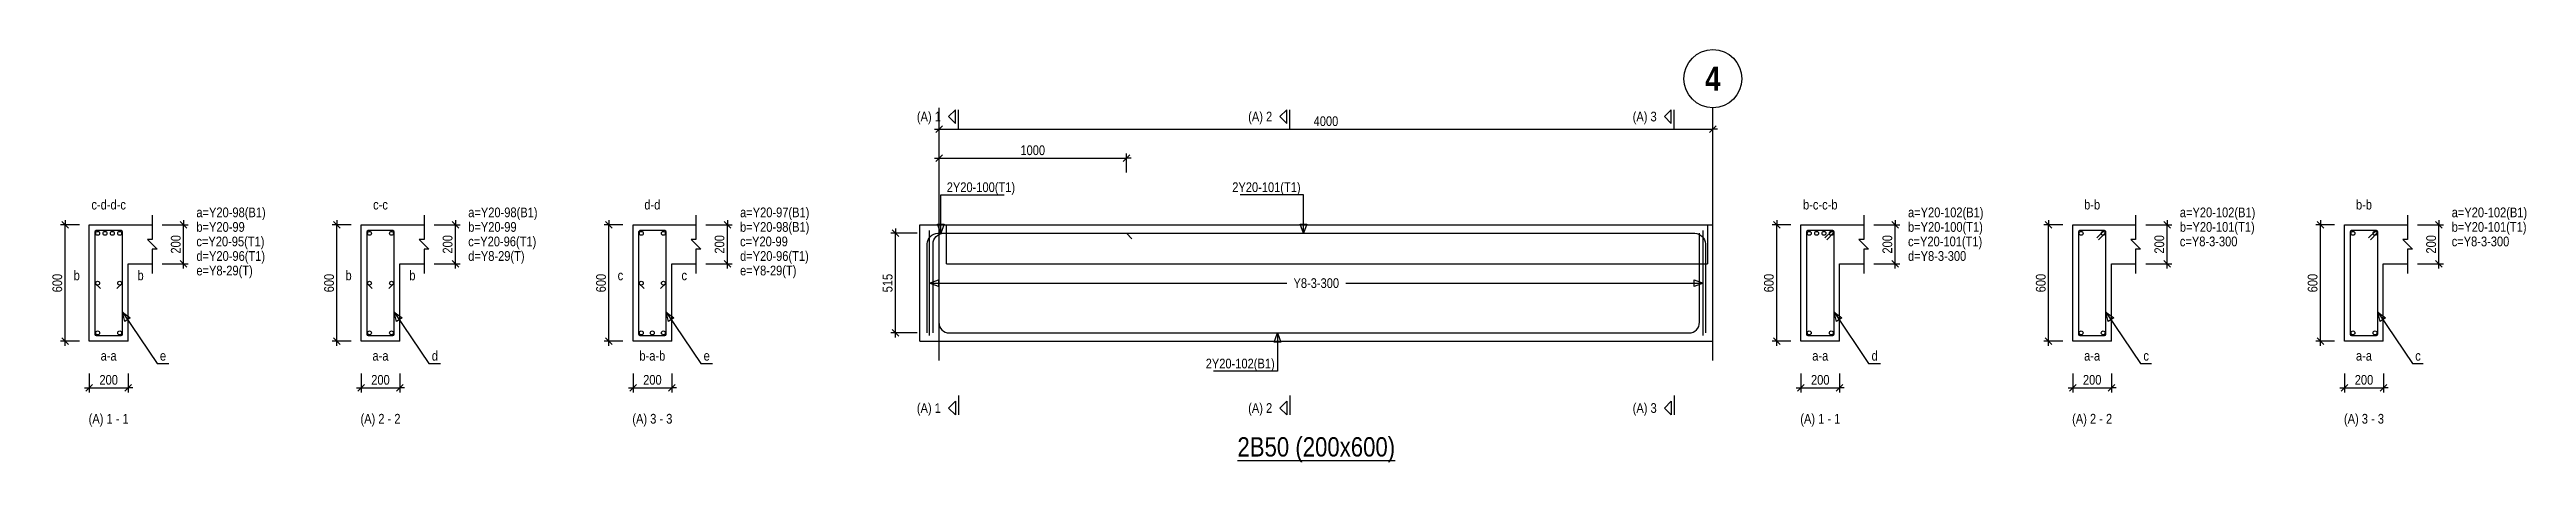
# Model space of a CAD drawing. Extents: x 0 to 206258, y -403073 to 0.
# Drawn here: x 47349 to 72955, y -359674 to -355414 of the extents above; entities that cross this region are included whole.
import ezdxf
from ezdxf.enums import TextEntityAlignment as Align
from ezdxf.lldxf.tags import DXFTag

# ---------------------------------------------------------------- set-up
doc = ezdxf.new("R2010")
doc.units = 0
doc.header["$LTSCALE"] = 1000
for name, color, linetype in [('Axis Circle(Dir 2)', 150, 'Continuous'), ('Axis Label(Dir 1)', 7, 'Continuous'), ('Axis Line(Dir 2)', 150, 'CENTER2'), ('Break Line', 5, 'Continuous'), ('Dimension Line', 5, 'Continuous'), ('Leader Line', 5, 'Continuous'), ('Link Line', 3, 'Continuous'), ('Rebar Kink', 4, 'Continuous'), ('Rebar Label', 6, 'Continuous'), ('Rebar Line', 7, 'Continuous'), ('Section Label', 1, 'Continuous'), ('Section Line', 1, 'Continuous'), ('Top Rebar Label', 6, 'Continuous'), ('Top Rebar Line', 7, 'Continuous')]:
    doc.layers.add(name, color=color, linetype=linetype)
for name, color, linetype, true_color in [('Back Elevation Line', 191, 'HIDDEN2', 0xd4aaff), ('Beam Label(D)', 94, 'Continuous', 0x008100), ('Beam Line(D)', 112, 'Continuous', 0x00bd5e), ('Link Label', 94, 'Continuous', 0x008100)]:
    doc.layers.add(name, color=color, linetype=linetype, true_color=true_color)
doc.styles.add('Axis Label(Dir 1)', font='ARIALNB.TTF', dxfattribs={"height": 250})
doc.styles.add('Beam Label(D)', font='ARIALN.TTF', dxfattribs={"height": 200})
doc.styles.add('Dimension Text', font='ARIALN.TTF', dxfattribs={"height": 100})
doc.styles.add('Link Label', font='ARIALN.TTF', dxfattribs={"height": 100})
doc.styles.add('Rebar Label', font='ARIALN.TTF', dxfattribs={"height": 100})
doc.styles.add('Section Label', font='ARIALN.TTF', dxfattribs={"height": 100})
doc.styles.add('Top Rebar Label', font='ARIALN.TTF', dxfattribs={"height": 100})
tags = doc.linetypes.add('CENTER2', pattern=[1.125, 0.75, -0.125, 0.125, -0.125]).pattern_tags.tags
tags[10:11] = [DXFTag(74, 4), DXFTag(75, 0), DXFTag(340, '0'), DXFTag(46, 0.0), DXFTag(50, 0.0), DXFTag(44, 0.0), DXFTag(45, 0.0)]
tags[8:9] = [DXFTag(74, 4), DXFTag(75, 0), DXFTag(340, '0'), DXFTag(46, 0.0), DXFTag(50, 0.0), DXFTag(44, 0.0), DXFTag(45, 0.0)]
tags[6:7] = [DXFTag(74, 4), DXFTag(75, 0), DXFTag(340, '0'), DXFTag(46, 0.0), DXFTag(50, 0.0), DXFTag(44, 0.0), DXFTag(45, 0.0)]
tags[4:5] = [DXFTag(74, 4), DXFTag(75, 0), DXFTag(340, '0'), DXFTag(46, 0.0), DXFTag(50, 0.0), DXFTag(44, 0.0), DXFTag(45, 0.0)]
tags = doc.linetypes.add('HIDDEN2', pattern=[0.1875, 0.125, -0.0625]).pattern_tags.tags
tags[6:7] = [DXFTag(74, 4), DXFTag(75, 0), DXFTag(340, '0'), DXFTag(46, 0.0), DXFTag(50, 0.0), DXFTag(44, 0.0), DXFTag(45, 0.0)]
tags[4:5] = [DXFTag(74, 4), DXFTag(75, 0), DXFTag(340, '0'), DXFTag(46, 0.0), DXFTag(50, 0.0), DXFTag(44, 0.0), DXFTag(45, 0.0)]
doc.dimstyles.new('BEAM', dxfattribs={"dimtxt": 100, "dimasz": 30, "dimexe": 48.3, "dimexo": 103.5, "dimgap": 30, "dimtad": 1, "dimtoh": 1, "dimdec": 1, "dimlfac": 0.5, "dimdsep": 46, "dimtxsty": 'Dimension Text', "dimblk": 'PCDIM_TICK', "dimcen": 0.09, "dimclrd": 5, "dimclre": 5, "dimclrt": 5, "dimadec": 1, "dimazin": 0, "dimtp": 1, "dimtm": 1, "dimtfac": 1, "dimtdec": 4, "dimtofl": 0, "dimtmove": 0, "dimatfit": 3, "dimfxl": 1, "dimtolj": 1, "dimtzin": 0, "dimarcsym": 0})

msp = doc.modelspace()

# ---------------------------------------------------------------- texts
at = {"layer": 'Axis Label(Dir 1)', "transparency": 33554687, "style": 'Axis Label(Dir 1)'}
msp.add_text('4', height=250, dxfattribs=at).set_placement((64543.965, -355714.284), align=Align.MIDDLE_CENTER)
at = {"layer": 'Beam Label(D)', "transparency": 33554687, "style": 'Beam Label(D)'}
msp.add_text('%%U2B50 (200x600)', height=200, dxfattribs=at).set_placement((60443.965, -359414.284), align=Align.TOP_CENTER)
at = {"layer": 'Link Label', "transparency": 33554687, "style": 'Link Label'}
for s, p in [(' c=Y8-3-300', (69339.558, -357444.284)), (' c=Y8-3-300', (72149.797, -357444.284)), (' e=Y8-29(T) ', (48835.055, -357744.284)), (' d=Y8-29(T) ', (51645.294, -357594.284)), (' e=Y8-29(T) ', (54455.533, -357744.284)), (' d=Y8-3-300', (66529.32, -357594.284)), ('e', (48490.055, -358624.284)), ('d', (51300.294, -358624.284)), ('e', (54110.533, -358624.284)), ('d', (66184.32, -358624.284)), ('c', (68994.558, -358624.284)), ('c', (71804.797, -358624.284))]:
    msp.add_text(s, height=100, dxfattribs=at).set_placement(p)
msp.add_text('Y8-3-300', height=100, dxfattribs=at).set_placement((60443.965, -357824.284), align=Align.MIDDLE_CENTER)
at = {"layer": 'Rebar Label', "transparency": 33554687, "style": 'Rebar Label'}
for s, p in [('c-d-d-c', (47960.055, -357094.284)), ('c-c', (50770.294, -357094.284)), ('d-d', (53580.533, -357094.284)), ('b-c-c-b', (65654.32, -357094.284)), ('b-b', (68464.558, -357094.284)), ('b-b', (71274.797, -357094.284)), ('b', (47630.055, -357824.284)), ('b', (48290.055, -357824.284)), ('b', (50440.294, -357824.284)), ('b', (51100.294, -357824.284)), ('c', (53250.533, -357824.284)), ('c', (53910.533, -357824.284)), ('a-a', (47960.055, -358654.284)), ('a-a', (50770.294, -358654.284)), ('b-a-b', (53580.533, -358654.284)), ('a-a', (65654.32, -358654.284)), ('a-a', (68464.558, -358654.284)), ('a-a', (71274.797, -358654.284))]:
    msp.add_text(s, height=100, dxfattribs=at).set_placement(p, align=Align.BOTTOM_CENTER)
for s, p in [(' a=Y20-98(B1)', (48835.055, -357144.284)), (' b=Y20-99', (48835.055, -357294.284)), (' a=Y20-98(B1)', (51645.294, -357144.284)), (' b=Y20-99', (51645.294, -357294.284)), (' a=Y20-97(B1)', (54455.533, -357144.284)), (' b=Y20-98(B1)', (54455.533, -357294.284)), (' a=Y20-102(B1)', (66529.32, -357144.284)), (' a=Y20-102(B1)', (69339.558, -357144.284)), (' a=Y20-102(B1)', (72149.797, -357144.284)), (' c=Y20-99', (54455.533, -357444.284))]:
    msp.add_text(s, height=100, dxfattribs=at).set_placement(p)
msp.add_text(' 2Y20-102(B1)', height=100, dxfattribs=at).set_placement((60013.965, -358704.284), align=Align.RIGHT)
at = {"layer": 'Section Label', "transparency": 33554687, "style": 'Section Label'}
for s, p in [('(A) 1', (56563.254, -356104.994)), ('(A) 2', (59988.254, -356104.994)), ('(A) 3', (63963.254, -356104.994)), ('(A) 1', (56563.254, -359113.573)), ('(A) 2', (59988.254, -359113.573)), ('(A) 3', (63963.254, -359113.573))]:
    msp.add_text(s, height=100, dxfattribs=at).set_placement(p, align=Align.MIDDLE_RIGHT)
for s, p in [('(A) 1 - 1', (47960.055, -359304.284)), ('(A) 2 - 2', (50770.294, -359304.284)), ('(A) 3 - 3', (53580.533, -359304.284)), ('(A) 1 - 1', (65654.32, -359304.284)), ('(A) 2 - 2', (68464.558, -359304.284)), ('(A) 3 - 3', (71274.797, -359304.284))]:
    msp.add_text(s, height=100, dxfattribs=at).set_placement(p, align=Align.BOTTOM_CENTER)
at = {"layer": 'Top Rebar Label', "transparency": 33554687, "style": 'Top Rebar Label'}
for s, p in [(' 2Y20-100(T1)', (56591.965, -356884.284)), (' b=Y20-100(T1)', (66529.32, -357294.284)), (' b=Y20-101(T1)', (69339.558, -357294.284)), (' b=Y20-101(T1)', (72149.797, -357294.284)), (' c=Y20-95(T1)', (48835.055, -357444.284)), (' c=Y20-96(T1)', (51645.294, -357444.284)), (' c=Y20-101(T1)', (66529.32, -357444.284)), (' d=Y20-96(T1)', (48835.055, -357594.284)), (' d=Y20-96(T1)', (54455.533, -357594.284))]:
    msp.add_text(s, height=100, dxfattribs=at).set_placement(p)
msp.add_text(' 2Y20-101(T1)', height=100, dxfattribs=at).set_placement((60281.965, -356884.284), align=Align.RIGHT)

# ---------------------------------------------------------------- blocks, each defined once
blk = doc.blocks.new('PCDIM_TICK')
at = {"layer": 'Dimension Line', "color": 0, "transparency": 33554687}
for p, q in [((1.15, 1.15), (-1.15, -1.15)), ((1.61, 0), (0, 0))]:
    blk.add_line(p, q, dxfattribs=at)
blk = doc.blocks.new('*U4247')
at = {"layer": 'Dimension Line', "color": 5, "true_color": 0x0000ff, "transparency": 16777216}
for p, q in [((48514, -357224), (48783, -357224)), ((48735, -357624), (48735, -357224)), ((48514, -357624), (48783, -357624))]:
    blk.add_line(p, q, dxfattribs=at)
at = {"layer": 'Dimension Line', "color": 5, "true_color": 0x0000ff, "transparency": 16777216, "xscale": 30, "yscale": 30}
for p, rotation in [((48735, -357224), 89.99999999999447), ((48735, -357624), 269.9999999999834)]:
    blk.add_blockref('PCDIM_TICK', p, dxfattribs=dict(at, rotation=rotation))
at = {"layer": 'Dimension Line', "color": 5, "true_color": 0x0000ff, "transparency": 16777216, "insert": (48705, -357424), "char_height": 100, "width": 182.77, "attachment_point": 8, "rotation": 90, "style": 'Dimension Text'}
blk.add_mtext('200', dxfattribs=at)
blk = doc.blocks.new('*U4248')
at = {"layer": 'Dimension Line', "color": 5, "true_color": 0x0000ff, "transparency": 16777216}
for p, q in [((47657, -357224), (47462, -357224)), ((47510, -358424), (47510, -357224)), ((47657, -358424), (47462, -358424))]:
    blk.add_line(p, q, dxfattribs=at)
at = {"layer": 'Dimension Line', "color": 5, "true_color": 0x0000ff, "transparency": 16777216, "xscale": 30, "yscale": 30}
for p, rotation in [((47510, -357224), 89.99999999999447), ((47510, -358424), 269.9999999999834)]:
    blk.add_blockref('PCDIM_TICK', p, dxfattribs=dict(at, rotation=rotation))
at = {"layer": 'Dimension Line', "color": 5, "true_color": 0x0000ff, "transparency": 16777216, "insert": (47480, -357824), "char_height": 100, "width": 181.97, "attachment_point": 8, "rotation": 90, "style": 'Dimension Text'}
blk.add_mtext('600', dxfattribs=at)
blk = doc.blocks.new('*U4249')
at = {"layer": 'Dimension Line', "color": 5, "true_color": 0x0000ff, "transparency": 16777216}
for p, q in [((47760, -358758), (47760, -358953)), ((47760, -358904), (48160, -358904)), ((48160, -358758), (48160, -358953))]:
    blk.add_line(p, q, dxfattribs=at)
at = {"layer": 'Dimension Line', "color": 5, "true_color": 0x0000ff, "transparency": 16777216, "xscale": 30, "yscale": 30, "rotation": 180.0000000000004}
blk.add_blockref('PCDIM_TICK', (47760, -358904), dxfattribs=at)
at = {"layer": 'Dimension Line', "color": 5, "true_color": 0x0000ff, "transparency": 16777216, "xscale": 30, "yscale": 30}
blk.add_blockref('PCDIM_TICK', (48160, -358904), dxfattribs=at)
at = {"layer": 'Dimension Line', "color": 5, "true_color": 0x0000ff, "transparency": 16777216, "insert": (47960, -358874), "char_height": 100, "width": 182.77, "attachment_point": 8, "style": 'Dimension Text'}
blk.add_mtext('200', dxfattribs=at)
blk = doc.blocks.new('*U4250')
at = {"layer": 'Dimension Line', "color": 5, "true_color": 0x0000ff, "transparency": 16777216}
for p, q in [((51324, -357224), (51594, -357224)), ((51545, -357624), (51545, -357224)), ((51324, -357624), (51594, -357624))]:
    blk.add_line(p, q, dxfattribs=at)
at = {"layer": 'Dimension Line', "color": 5, "true_color": 0x0000ff, "transparency": 16777216, "xscale": 30, "yscale": 30}
for p, rotation in [((51545, -357224), 89.99999999999447), ((51545, -357624), 269.9999999999834)]:
    blk.add_blockref('PCDIM_TICK', p, dxfattribs=dict(at, rotation=rotation))
at = {"layer": 'Dimension Line', "color": 5, "true_color": 0x0000ff, "transparency": 16777216, "insert": (51515, -357424), "char_height": 100, "width": 182.77, "attachment_point": 8, "rotation": 90, "style": 'Dimension Text'}
blk.add_mtext('200', dxfattribs=at)
blk = doc.blocks.new('*U4251')
at = {"layer": 'Dimension Line', "color": 5, "true_color": 0x0000ff, "transparency": 16777216}
for p, q in [((50467, -357224), (50272, -357224)), ((50320, -358424), (50320, -357224)), ((50467, -358424), (50272, -358424))]:
    blk.add_line(p, q, dxfattribs=at)
at = {"layer": 'Dimension Line', "color": 5, "true_color": 0x0000ff, "transparency": 16777216, "xscale": 30, "yscale": 30}
for p, rotation in [((50320, -357224), 89.99999999999447), ((50320, -358424), 269.9999999999834)]:
    blk.add_blockref('PCDIM_TICK', p, dxfattribs=dict(at, rotation=rotation))
at = {"layer": 'Dimension Line', "color": 5, "true_color": 0x0000ff, "transparency": 16777216, "insert": (50290, -357824), "char_height": 100, "width": 181.97, "attachment_point": 8, "rotation": 90, "style": 'Dimension Text'}
blk.add_mtext('600', dxfattribs=at)
blk = doc.blocks.new('*U4252')
at = {"layer": 'Dimension Line', "color": 5, "true_color": 0x0000ff, "transparency": 16777216}
for p, q in [((50570, -358758), (50570, -358953)), ((50570, -358904), (50970, -358904)), ((50970, -358758), (50970, -358953))]:
    blk.add_line(p, q, dxfattribs=at)
at = {"layer": 'Dimension Line', "color": 5, "true_color": 0x0000ff, "transparency": 16777216, "xscale": 30, "yscale": 30, "rotation": 180.0000000000004}
blk.add_blockref('PCDIM_TICK', (50570, -358904), dxfattribs=at)
at = {"layer": 'Dimension Line', "color": 5, "true_color": 0x0000ff, "transparency": 16777216, "xscale": 30, "yscale": 30}
blk.add_blockref('PCDIM_TICK', (50970, -358904), dxfattribs=at)
at = {"layer": 'Dimension Line', "color": 5, "true_color": 0x0000ff, "transparency": 16777216, "insert": (50770, -358874), "char_height": 100, "width": 182.77, "attachment_point": 8, "style": 'Dimension Text'}
blk.add_mtext('200', dxfattribs=at)
blk = doc.blocks.new('*U4253')
at = {"layer": 'Dimension Line', "color": 5, "true_color": 0x0000ff, "transparency": 16777216}
for p, q in [((54134, -357224), (54404, -357224)), ((54356, -357624), (54356, -357224)), ((54134, -357624), (54404, -357624))]:
    blk.add_line(p, q, dxfattribs=at)
at = {"layer": 'Dimension Line', "color": 5, "true_color": 0x0000ff, "transparency": 16777216, "xscale": 30, "yscale": 30}
for p, rotation in [((54356, -357224), 89.99999999999447), ((54356, -357624), 269.9999999999834)]:
    blk.add_blockref('PCDIM_TICK', p, dxfattribs=dict(at, rotation=rotation))
at = {"layer": 'Dimension Line', "color": 5, "true_color": 0x0000ff, "transparency": 16777216, "insert": (54326, -357424), "char_height": 100, "width": 182.77, "attachment_point": 8, "rotation": 90, "style": 'Dimension Text'}
blk.add_mtext('200', dxfattribs=at)
blk = doc.blocks.new('*U4254')
at = {"layer": 'Dimension Line', "color": 5, "true_color": 0x0000ff, "transparency": 16777216}
for p, q in [((53277, -357224), (53082, -357224)), ((53131, -358424), (53131, -357224)), ((53277, -358424), (53082, -358424))]:
    blk.add_line(p, q, dxfattribs=at)
at = {"layer": 'Dimension Line', "color": 5, "true_color": 0x0000ff, "transparency": 16777216, "xscale": 30, "yscale": 30}
for p, rotation in [((53131, -357224), 89.99999999999447), ((53131, -358424), 269.9999999999834)]:
    blk.add_blockref('PCDIM_TICK', p, dxfattribs=dict(at, rotation=rotation))
at = {"layer": 'Dimension Line', "color": 5, "true_color": 0x0000ff, "transparency": 16777216, "insert": (53101, -357824), "char_height": 100, "width": 181.97, "attachment_point": 8, "rotation": 90, "style": 'Dimension Text'}
blk.add_mtext('600', dxfattribs=at)
blk = doc.blocks.new('*U4255')
at = {"layer": 'Dimension Line', "color": 5, "true_color": 0x0000ff, "transparency": 16777216}
for p, q in [((53381, -358758), (53381, -358953)), ((53381, -358904), (53781, -358904)), ((53781, -358758), (53781, -358953))]:
    blk.add_line(p, q, dxfattribs=at)
at = {"layer": 'Dimension Line', "color": 5, "true_color": 0x0000ff, "transparency": 16777216, "xscale": 30, "yscale": 30, "rotation": 180.0000000000004}
blk.add_blockref('PCDIM_TICK', (53381, -358904), dxfattribs=at)
at = {"layer": 'Dimension Line', "color": 5, "true_color": 0x0000ff, "transparency": 16777216, "xscale": 30, "yscale": 30}
blk.add_blockref('PCDIM_TICK', (53781, -358904), dxfattribs=at)
at = {"layer": 'Dimension Line', "color": 5, "true_color": 0x0000ff, "transparency": 16777216, "insert": (53581, -358874), "char_height": 100, "width": 182.77, "attachment_point": 8, "style": 'Dimension Text'}
blk.add_mtext('200', dxfattribs=at)
blk = doc.blocks.new('*U4256')
at = {"layer": 'Dimension Line', "color": 5, "true_color": 0x0000ff, "transparency": 16777216}
for p, q in [((56544, -356681), (56544, -356486)), ((56544, -356534), (58482, -356534)), ((58482, -356681), (58482, -356486))]:
    blk.add_line(p, q, dxfattribs=at)
at = {"layer": 'Dimension Line', "color": 5, "true_color": 0x0000ff, "transparency": 16777216, "xscale": 30, "yscale": 30, "rotation": 180.0000000000004}
blk.add_blockref('PCDIM_TICK', (56544, -356534), dxfattribs=at)
at = {"layer": 'Dimension Line', "color": 5, "true_color": 0x0000ff, "transparency": 16777216, "xscale": 30, "yscale": 30}
blk.add_blockref('PCDIM_TICK', (58482, -356534), dxfattribs=at)
at = {"layer": 'Dimension Line', "color": 5, "true_color": 0x0000ff, "transparency": 16777216, "insert": (57513, -356504), "char_height": 100, "width": 238.4, "attachment_point": 8, "style": 'Dimension Text'}
blk.add_mtext('1000', dxfattribs=at)
blk = doc.blocks.new('*U4257')
at = {"layer": 'Dimension Line', "color": 5, "true_color": 0x0000ff, "transparency": 16777216}
for p, q in [((56318, -357310), (56046, -357310)), ((56094, -358338), (56094, -357310)), ((56318, -358338), (56046, -358338))]:
    blk.add_line(p, q, dxfattribs=at)
at = {"layer": 'Dimension Line', "color": 5, "true_color": 0x0000ff, "transparency": 16777216, "xscale": 30, "yscale": 30}
for p, rotation in [((56094, -357310), 89.99999999999447), ((56094, -358338), 269.9999999999834)]:
    blk.add_blockref('PCDIM_TICK', p, dxfattribs=dict(at, rotation=rotation))
at = {"layer": 'Dimension Line', "color": 5, "true_color": 0x0000ff, "transparency": 16777216, "insert": (56064, -357824), "char_height": 100, "width": 182.37, "attachment_point": 8, "rotation": 90, "style": 'Dimension Text'}
blk.add_mtext('515', dxfattribs=at)
blk = doc.blocks.new('*U4258')
at = {"layer": 'Dimension Line', "color": 5, "true_color": 0x0000ff, "transparency": 16777216}
for p, q in [((56544, -356381), (56544, -356186)), ((56544, -356234), (64544, -356234)), ((64544, -356381), (64544, -356186))]:
    blk.add_line(p, q, dxfattribs=at)
at = {"layer": 'Dimension Line', "color": 5, "true_color": 0x0000ff, "transparency": 16777216, "xscale": 30, "yscale": 30, "rotation": 180.0000000000004}
blk.add_blockref('PCDIM_TICK', (56544, -356234), dxfattribs=at)
at = {"layer": 'Dimension Line', "color": 5, "true_color": 0x0000ff, "transparency": 16777216, "xscale": 30, "yscale": 30}
blk.add_blockref('PCDIM_TICK', (64544, -356234), dxfattribs=at)
at = {"layer": 'Dimension Line', "color": 5, "true_color": 0x0000ff, "transparency": 16777216, "insert": (60544, -356204), "char_height": 100, "width": 249.2, "attachment_point": 8, "style": 'Dimension Text'}
blk.add_mtext('4000', dxfattribs=at)
blk = doc.blocks.new('*U4259')
at = {"layer": 'Dimension Line', "color": 5, "true_color": 0x0000ff, "transparency": 16777216}
for p, q in [((66208, -357224), (66478, -357224)), ((66429, -357624), (66429, -357224)), ((66208, -357624), (66478, -357624))]:
    blk.add_line(p, q, dxfattribs=at)
at = {"layer": 'Dimension Line', "color": 5, "true_color": 0x0000ff, "transparency": 16777216, "xscale": 30, "yscale": 30}
for p, rotation in [((66429, -357224), 89.99999999999447), ((66429, -357624), 269.9999999999834)]:
    blk.add_blockref('PCDIM_TICK', p, dxfattribs=dict(at, rotation=rotation))
at = {"layer": 'Dimension Line', "color": 5, "true_color": 0x0000ff, "transparency": 16777216, "insert": (66399, -357424), "char_height": 100, "width": 182.77, "attachment_point": 8, "rotation": 90, "style": 'Dimension Text'}
blk.add_mtext('200', dxfattribs=at)
blk = doc.blocks.new('*U4260')
at = {"layer": 'Dimension Line', "color": 5, "true_color": 0x0000ff, "transparency": 16777216}
for p, q in [((65351, -357224), (65156, -357224)), ((65204, -358424), (65204, -357224)), ((65351, -358424), (65156, -358424))]:
    blk.add_line(p, q, dxfattribs=at)
at = {"layer": 'Dimension Line', "color": 5, "true_color": 0x0000ff, "transparency": 16777216, "xscale": 30, "yscale": 30}
for p, rotation in [((65204, -357224), 89.99999999999447), ((65204, -358424), 269.9999999999834)]:
    blk.add_blockref('PCDIM_TICK', p, dxfattribs=dict(at, rotation=rotation))
at = {"layer": 'Dimension Line', "color": 5, "true_color": 0x0000ff, "transparency": 16777216, "insert": (65174, -357824), "char_height": 100, "width": 181.97, "attachment_point": 8, "rotation": 90, "style": 'Dimension Text'}
blk.add_mtext('600', dxfattribs=at)
blk = doc.blocks.new('*U4261')
at = {"layer": 'Dimension Line', "color": 5, "true_color": 0x0000ff, "transparency": 16777216}
for p, q in [((65454, -358758), (65454, -358953)), ((65454, -358904), (65854, -358904)), ((65854, -358758), (65854, -358953))]:
    blk.add_line(p, q, dxfattribs=at)
at = {"layer": 'Dimension Line', "color": 5, "true_color": 0x0000ff, "transparency": 16777216, "xscale": 30, "yscale": 30, "rotation": 180.0000000000004}
blk.add_blockref('PCDIM_TICK', (65454, -358904), dxfattribs=at)
at = {"layer": 'Dimension Line', "color": 5, "true_color": 0x0000ff, "transparency": 16777216, "xscale": 30, "yscale": 30}
blk.add_blockref('PCDIM_TICK', (65854, -358904), dxfattribs=at)
at = {"layer": 'Dimension Line', "color": 5, "true_color": 0x0000ff, "transparency": 16777216, "insert": (65654, -358874), "char_height": 100, "width": 182.77, "attachment_point": 8, "style": 'Dimension Text'}
blk.add_mtext('200', dxfattribs=at)
blk = doc.blocks.new('*U4262')
at = {"layer": 'Dimension Line', "color": 5, "true_color": 0x0000ff, "transparency": 16777216}
for p, q in [((69018, -357224), (69288, -357224)), ((69240, -357624), (69240, -357224)), ((69018, -357624), (69288, -357624))]:
    blk.add_line(p, q, dxfattribs=at)
at = {"layer": 'Dimension Line', "color": 5, "true_color": 0x0000ff, "transparency": 16777216, "xscale": 30, "yscale": 30}
for p, rotation in [((69240, -357224), 89.99999999999447), ((69240, -357624), 269.9999999999834)]:
    blk.add_blockref('PCDIM_TICK', p, dxfattribs=dict(at, rotation=rotation))
at = {"layer": 'Dimension Line', "color": 5, "true_color": 0x0000ff, "transparency": 16777216, "insert": (69210, -357424), "char_height": 100, "width": 182.77, "attachment_point": 8, "rotation": 90, "style": 'Dimension Text'}
blk.add_mtext('200', dxfattribs=at)
blk = doc.blocks.new('*U4263')
at = {"layer": 'Dimension Line', "color": 5, "true_color": 0x0000ff, "transparency": 16777216}
for p, q in [((68161, -357224), (67966, -357224)), ((68015, -358424), (68015, -357224)), ((68161, -358424), (67966, -358424))]:
    blk.add_line(p, q, dxfattribs=at)
at = {"layer": 'Dimension Line', "color": 5, "true_color": 0x0000ff, "transparency": 16777216, "xscale": 30, "yscale": 30}
for p, rotation in [((68015, -357224), 89.99999999999447), ((68015, -358424), 269.9999999999834)]:
    blk.add_blockref('PCDIM_TICK', p, dxfattribs=dict(at, rotation=rotation))
at = {"layer": 'Dimension Line', "color": 5, "true_color": 0x0000ff, "transparency": 16777216, "insert": (67985, -357824), "char_height": 100, "width": 181.97, "attachment_point": 8, "rotation": 90, "style": 'Dimension Text'}
blk.add_mtext('600', dxfattribs=at)
blk = doc.blocks.new('*U4264')
at = {"layer": 'Dimension Line', "color": 5, "true_color": 0x0000ff, "transparency": 16777216}
for p, q in [((68265, -358758), (68265, -358953)), ((68265, -358904), (68665, -358904)), ((68665, -358758), (68665, -358953))]:
    blk.add_line(p, q, dxfattribs=at)
at = {"layer": 'Dimension Line', "color": 5, "true_color": 0x0000ff, "transparency": 16777216, "xscale": 30, "yscale": 30, "rotation": 180.0000000000004}
blk.add_blockref('PCDIM_TICK', (68265, -358904), dxfattribs=at)
at = {"layer": 'Dimension Line', "color": 5, "true_color": 0x0000ff, "transparency": 16777216, "xscale": 30, "yscale": 30}
blk.add_blockref('PCDIM_TICK', (68665, -358904), dxfattribs=at)
at = {"layer": 'Dimension Line', "color": 5, "true_color": 0x0000ff, "transparency": 16777216, "insert": (68465, -358874), "char_height": 100, "width": 182.77, "attachment_point": 8, "style": 'Dimension Text'}
blk.add_mtext('200', dxfattribs=at)
blk = doc.blocks.new('*U4265')
at = {"layer": 'Dimension Line', "color": 5, "true_color": 0x0000ff, "transparency": 16777216}
for p, q in [((71828, -357224), (72098, -357224)), ((72050, -357624), (72050, -357224)), ((71828, -357624), (72098, -357624))]:
    blk.add_line(p, q, dxfattribs=at)
at = {"layer": 'Dimension Line', "color": 5, "true_color": 0x0000ff, "transparency": 16777216, "xscale": 30, "yscale": 30}
for p, rotation in [((72050, -357224), 89.99999999999447), ((72050, -357624), 269.9999999999834)]:
    blk.add_blockref('PCDIM_TICK', p, dxfattribs=dict(at, rotation=rotation))
at = {"layer": 'Dimension Line', "color": 5, "true_color": 0x0000ff, "transparency": 16777216, "insert": (72020, -357424), "char_height": 100, "width": 182.77, "attachment_point": 8, "rotation": 90, "style": 'Dimension Text'}
blk.add_mtext('200', dxfattribs=at)
blk = doc.blocks.new('*U4266')
at = {"layer": 'Dimension Line', "color": 5, "true_color": 0x0000ff, "transparency": 16777216}
for p, q in [((70971, -357224), (70776, -357224)), ((70825, -358424), (70825, -357224)), ((70971, -358424), (70776, -358424))]:
    blk.add_line(p, q, dxfattribs=at)
at = {"layer": 'Dimension Line', "color": 5, "true_color": 0x0000ff, "transparency": 16777216, "xscale": 30, "yscale": 30}
for p, rotation in [((70825, -357224), 89.99999999999447), ((70825, -358424), 269.9999999999834)]:
    blk.add_blockref('PCDIM_TICK', p, dxfattribs=dict(at, rotation=rotation))
at = {"layer": 'Dimension Line', "color": 5, "true_color": 0x0000ff, "transparency": 16777216, "insert": (70795, -357824), "char_height": 100, "width": 181.97, "attachment_point": 8, "rotation": 90, "style": 'Dimension Text'}
blk.add_mtext('600', dxfattribs=at)
blk = doc.blocks.new('*U4267')
at = {"layer": 'Dimension Line', "color": 5, "true_color": 0x0000ff, "transparency": 16777216}
for p, q in [((71075, -358758), (71075, -358953)), ((71075, -358904), (71475, -358904)), ((71475, -358758), (71475, -358953))]:
    blk.add_line(p, q, dxfattribs=at)
at = {"layer": 'Dimension Line', "color": 5, "true_color": 0x0000ff, "transparency": 16777216, "xscale": 30, "yscale": 30, "rotation": 180.0000000000004}
blk.add_blockref('PCDIM_TICK', (71075, -358904), dxfattribs=at)
at = {"layer": 'Dimension Line', "color": 5, "true_color": 0x0000ff, "transparency": 16777216, "xscale": 30, "yscale": 30}
blk.add_blockref('PCDIM_TICK', (71475, -358904), dxfattribs=at)
at = {"layer": 'Dimension Line', "color": 5, "true_color": 0x0000ff, "transparency": 16777216, "insert": (71275, -358874), "char_height": 100, "width": 182.77, "attachment_point": 8, "style": 'Dimension Text'}
blk.add_mtext('200', dxfattribs=at)

# ---------------------------------------------------------------- dimensions: what is measured, and where the dimension line sits
at = {"layer": 'Dimension Line', "transparency": 33554687}
for base, p1, p2, text, picture, middle in [((60543.965, -356234.284), (56543.965, -356484.284), (64543.965, -356484.284), '4000', '*U4258', (60543.965, -356234.284)), ((57512.965, -356534.284), (56543.965, -356784.284), (58481.965, -356784.284), '1000', '*U4256', (57512.965, -356534.284)), ((47960.055, -358904.284), (47760.055, -358654.284), (48160.055, -358654.284), '200', '*U4249', (47960.055, -358904.284)), ((50770.294, -358904.284), (50570.294, -358654.284), (50970.294, -358654.284), '200', '*U4252', (50770.294, -358904.284)), ((53580.533, -358904.284), (53380.533, -358654.284), (53780.533, -358654.284), '200', '*U4255', (53580.533, -358904.284)), ((65654.32, -358904.284), (65454.32, -358654.284), (65854.32, -358654.284), '200', '*U4261', (65654.32, -358904.284)), ((68464.558, -358904.284), (68264.558, -358654.284), (68664.558, -358654.284), '200', '*U4264', (68464.558, -358904.284)), ((71274.797, -358904.284), (71074.797, -358654.284), (71474.797, -358654.284), '200', '*U4267', (71274.797, -358904.284))]:
    dim = msp.add_linear_dim(base=base, p1=p1, p2=p2, text=text, dimstyle='BEAM', override={"dimscale": 1, "dimtxt": 100, "dimasz": 30, "dimexe": 48.3, "dimexo": 103.5, "dimgap": 30, "dimtad": 1, "dimtih": 0, "dimdec": 1, "dimlfac": 0.5, "dimzin": 8, "dimlunit": 2, "dimpost": '', "dimtxsty": 'Dimension Text', "dimblk": 'PCDIM_TICK', "dimse1": 0, "dimse2": 0, "dimsd2": 0, "dimclrd": 5, "dimclre": 5, "dimclrt": 5, "dimaunit": 0, "dimadec": 1, "dimazin": 0, "dimtol": 0, "dimtp": 1, "dimtm": 1, "dimtmove": 0}, dxfattribs=at)
    dim.commit()
    dim.dimension.update_dxf_attribs({"geometry": picture, "text_midpoint": middle})
for base, p1, p2, text, picture, middle in [((47510.055, -357824.284), (47760.055, -358424.284), (47760.055, -357224.284), '600', '*U4248', (47510.055, -357824.284)), ((48735.055, -357424.284), (48410.055, -357624.284), (48410.055, -357224.284), '200', '*U4247', (48735.055, -357424.284)), ((50320.294, -357824.284), (50570.294, -358424.284), (50570.294, -357224.284), '600', '*U4251', (50320.294, -357824.284)), ((51545.294, -357424.284), (51220.294, -357624.284), (51220.294, -357224.284), '200', '*U4250', (51545.294, -357424.284)), ((53130.533, -357824.284), (53380.533, -358424.284), (53380.533, -357224.284), '600', '*U4254', (53130.533, -357824.284)), ((54355.533, -357424.284), (54030.533, -357624.284), (54030.533, -357224.284), '200', '*U4253', (54355.533, -357424.284)), ((65204.32, -357824.284), (65454.32, -358424.284), (65454.32, -357224.284), '600', '*U4260', (65204.32, -357824.284)), ((66429.32, -357424.284), (66104.32, -357624.284), (66104.32, -357224.284), '200', '*U4259', (66429.32, -357424.284)), ((68014.558, -357824.284), (68264.558, -358424.284), (68264.558, -357224.284), '600', '*U4263', (68014.558, -357824.284)), ((69239.558, -357424.284), (68914.558, -357624.284), (68914.558, -357224.284), '200', '*U4262', (69239.558, -357424.284)), ((70824.797, -357824.284), (71074.797, -358424.284), (71074.797, -357224.284), '600', '*U4266', (70824.797, -357824.284)), ((72049.797, -357424.284), (71724.797, -357624.284), (71724.797, -357224.284), '200', '*U4265', (72049.797, -357424.284)), ((56093.965, -357824.284), (56421.965, -358338.284), (56421.965, -357310.284), '515', '*U4257', (56093.965, -357824.284))]:
    dim = msp.add_linear_dim(base=base, p1=p1, p2=p2, angle=90, text=text, dimstyle='BEAM', override={"dimscale": 1, "dimtxt": 100, "dimasz": 30, "dimexe": 48.3, "dimexo": 103.5, "dimgap": 30, "dimtad": 1, "dimtih": 0, "dimdec": 1, "dimlfac": 0.5, "dimzin": 8, "dimlunit": 2, "dimpost": '', "dimtxsty": 'Dimension Text', "dimblk": 'PCDIM_TICK', "dimse1": 0, "dimse2": 0, "dimsd2": 0, "dimclrd": 5, "dimclre": 5, "dimclrt": 5, "dimaunit": 0, "dimadec": 1, "dimazin": 0, "dimtol": 0, "dimtp": 1, "dimtm": 1, "dimtmove": 0}, dxfattribs=at)
    dim.commit()
    dim.dimension.update_dxf_attribs({"geometry": picture, "text_midpoint": middle})

# ---------------------------------------------------------------- linework, layer by layer
at = {"layer": 'Axis Circle(Dir 2)', "transparency": 33554687}
msp.add_circle((64543.965, -355714.284), 300, dxfattribs=at)
at = {"layer": 'Axis Line(Dir 2)', "transparency": 33554687}
for points in [[(56543.965, -358624.284), (56543.965, -356014.284)], [(64543.965, -358624.284), (64543.965, -356014.284)]]:
    msp.add_lwpolyline(points, dxfattribs=at)
at = {"layer": 'Back Elevation Line', "transparency": 33554687}
for points in [[(56621.781, -357624.284), (56621.781, -357224.284), (64487.875, -357224.284), (64487.875, -357624.284)], [(56621.781, -357624.284), (64487.875, -357624.284)]]:
    msp.add_lwpolyline(points, dxfattribs=at)
at = {"layer": 'Beam Line(D)', "transparency": 33554687}
for points in [[(47760.055, -357224.284), (48160.055, -357224.284)], [(48160.055, -358424.284), (47760.055, -358424.284), (47760.055, -357224.284)], [(48160.055, -357224.284), (48160.055, -357224.284)], [(48160.055, -357224.284), (48410.055, -357224.284)], [(50570.294, -357224.284), (50970.294, -357224.284)], [(50970.294, -358424.284), (50570.294, -358424.284), (50570.294, -357224.284)], [(50970.294, -357224.284), (50970.294, -357224.284)], [(50970.294, -357224.284), (51220.294, -357224.284)], [(53380.533, -357224.284), (53780.533, -357224.284)], [(53780.533, -358424.284), (53380.533, -358424.284), (53380.533, -357224.284)], [(53780.533, -357224.284), (53780.533, -357224.284)], [(53780.533, -357224.284), (54030.533, -357224.284)], [(56343.965, -357224.284), (64543.965, -357224.284)], [(56343.965, -358424.284), (56343.965, -357224.284)], [(64543.965, -357224.284), (64543.965, -357224.284)], [(65454.32, -357224.284), (65854.32, -357224.284)], [(65854.32, -358424.284), (65454.32, -358424.284), (65454.32, -357224.284)], [(65854.32, -357224.284), (65854.32, -357224.284)], [(65854.32, -357224.284), (66104.32, -357224.284)], [(68264.558, -357224.284), (68664.558, -357224.284)], [(68664.558, -358424.284), (68264.558, -358424.284), (68264.558, -357224.284)], [(68664.558, -357224.284), (68664.558, -357224.284)], [(68664.558, -357224.284), (68914.558, -357224.284)], [(71074.797, -357224.284), (71474.797, -357224.284)], [(71474.797, -358424.284), (71074.797, -358424.284), (71074.797, -357224.284)], [(71474.797, -357224.284), (71474.797, -357224.284)], [(71474.797, -357224.284), (71724.797, -357224.284)], [(48160.055, -358424.284), (48160.055, -357624.284), (48410.055, -357624.284)], [(50970.294, -358424.284), (50970.294, -357624.284), (51220.294, -357624.284)], [(53780.533, -358424.284), (53780.533, -357624.284), (54030.533, -357624.284)], [(65854.32, -358424.284), (65854.32, -357624.284), (66104.32, -357624.284)], [(68664.558, -358424.284), (68664.558, -357624.284), (68914.558, -357624.284)], [(71474.797, -358424.284), (71474.797, -357624.284), (71724.797, -357624.284)], [(56343.965, -358424.284), (64543.965, -358424.284)], [(64543.965, -358424.284), (64543.965, -358424.284)]]:
    msp.add_lwpolyline(points, dxfattribs=at)
at = {"layer": 'Break Line', "transparency": 33554687}
for points in [[(48410.055, -357124.284), (48410.055, -357374.284), (48360.055, -357374.284), (48460.055, -357474.284), (48410.055, -357474.284), (48410.055, -357724.284)], [(51220.294, -357124.284), (51220.294, -357374.284), (51170.294, -357374.284), (51270.294, -357474.284), (51220.294, -357474.284), (51220.294, -357724.284)], [(54030.533, -357124.284), (54030.533, -357374.284), (53980.533, -357374.284), (54080.533, -357474.284), (54030.533, -357474.284), (54030.533, -357724.284)], [(66104.32, -357124.284), (66104.32, -357374.284), (66054.32, -357374.284), (66154.32, -357474.284), (66104.32, -357474.284), (66104.32, -357724.284)], [(68914.558, -357124.284), (68914.558, -357374.284), (68864.558, -357374.284), (68964.558, -357474.284), (68914.558, -357474.284), (68914.558, -357724.284)], [(71724.797, -357124.284), (71724.797, -357374.284), (71674.797, -357374.284), (71774.797, -357474.284), (71724.797, -357474.284), (71724.797, -357724.284)]]:
    msp.add_lwpolyline(points, dxfattribs=at)
at = {"layer": 'Leader Line', "transparency": 33554687}
for points in [[(56561.965, -357310.284), (56561.965, -356914.284), (57216.956, -356914.284)], [(60311.965, -357310.284), (60311.965, -356914.284), (59656.973, -356914.284)], [(56527.763, -357216.314), (56596.167, -357216.314), (56561.965, -357310.284), (56527.763, -357216.314)], [(60277.763, -357216.314), (60346.167, -357216.314), (60311.965, -357310.284), (60277.763, -357216.314)], [(56443.965, -357824.284), (56537.934, -357790.082), (56537.934, -357858.486), (56443.965, -357824.284), (60139.321, -357824.284)], [(60748.609, -357824.284), (64443.965, -357824.284), (64349.995, -357858.486), (64349.995, -357790.082), (64443.965, -357824.284)], [(48182.996, -358183.008), (48126.311, -358221.297), (48102.055, -358124.283), (48182.996, -358183.008)], [(48102.055, -358124.283), (48460.055, -358654.284), (48580.867, -358654.284)], [(50993.234, -358183.008), (50936.55, -358221.296), (50912.293, -358124.283), (50993.234, -358183.008)], [(50912.293, -358124.283), (51270.294, -358654.284), (51391.106, -358654.284)], [(53803.472, -358183.007), (53746.788, -358221.296), (53722.532, -358124.282), (53803.472, -358183.007)], [(53722.532, -358124.282), (54080.533, -358654.284), (54201.344, -358654.284)], [(65877.261, -358183.009), (65820.576, -358221.298), (65796.32, -358124.284), (65877.261, -358183.009)], [(65796.32, -358124.284), (66154.32, -358654.284), (66275.131, -358654.284)], [(68687.499, -358183.008), (68630.815, -358221.297), (68606.558, -358124.283), (68687.499, -358183.008)], [(68606.558, -358124.283), (68964.558, -358654.284), (69077.688, -358654.284)], [(71497.737, -358183.008), (71441.053, -358221.297), (71416.797, -358124.283), (71497.737, -358183.008)], [(71416.797, -358124.283), (71774.797, -358654.284), (71887.926, -358654.284)], [(60043.964, -358338.284), (60043.965, -358734.284), (59381.291, -358734.284)], [(60078.166, -358432.253), (60009.762, -358432.253), (60043.964, -358338.284), (60078.166, -358432.253)]]:
    msp.add_lwpolyline(points, dxfattribs=at)
at = {"layer": 'Link Line', "transparency": 33554687}
for p, q in [((56443.965, -358366.284), (56443.965, -357282.284)), ((64443.965, -358366.284), (64443.965, -357282.284))]:
    msp.add_line(p, q, dxfattribs=at)
for points in [[(48102.055, -357824.284), (48102.055, -357296.284, 0.414213562), (48088.055, -357282.284), (47832.055, -357282.284, 0.414213562), (47818.055, -357296.284), (47818.055, -358352.284, 0.414213562), (47832.055, -358366.284), (48088.055, -358366.284, 0.414213562), (48102.055, -358352.284), (48102.055, -357296.284, 0.414213562), (48088.055, -357282.284), (47832.055, -357282.284, 0.414213562), (47818.055, -357296.284), (47818.055, -357824.284)], [(50912.294, -357824.284), (50912.294, -357296.284, 0.414213562), (50898.294, -357282.284), (50642.294, -357282.284, 0.414213562), (50628.294, -357296.284), (50628.294, -358352.284, 0.414213562), (50642.294, -358366.284), (50898.294, -358366.284, 0.414213562), (50912.294, -358352.284), (50912.294, -357296.284, 0.414213562), (50898.294, -357282.284), (50642.294, -357282.284, 0.414213562), (50628.294, -357296.284), (50628.294, -357824.284)], [(53722.533, -357824.284), (53722.533, -357296.284, 0.414213562), (53708.533, -357282.284), (53452.533, -357282.284, 0.414213562), (53438.533, -357296.284), (53438.533, -358352.284, 0.414213562), (53452.533, -358366.284), (53708.533, -358366.284, 0.414213562), (53722.533, -358352.284), (53722.533, -357296.284, 0.414213562), (53708.533, -357282.284), (53452.533, -357282.284, 0.414213562), (53438.533, -357296.284), (53438.533, -357824.284)], [(65721.509, -357376.894), (65792.219, -357306.183, 0.668178638), (65782.32, -357282.284), (65526.32, -357282.284, 0.414213562), (65512.32, -357296.284), (65512.32, -358352.284, 0.414213562), (65526.32, -358366.284), (65782.32, -358366.284, 0.414213562), (65796.32, -358352.284), (65796.32, -357296.284, 0.668178638), (65772.42, -357286.384), (65701.71, -357357.095)], [(68531.747, -357376.894), (68602.458, -357306.183, 0.668178638), (68592.558, -357282.284), (68336.558, -357282.284, 0.414213562), (68322.558, -357296.284), (68322.558, -358352.284, 0.414213562), (68336.558, -358366.284), (68592.558, -358366.284, 0.414213562), (68606.558, -358352.284), (68606.558, -357296.284, 0.668178638), (68582.659, -357286.384), (68511.948, -357357.095)], [(71341.986, -357376.894), (71412.697, -357306.183, 0.668178638), (71402.797, -357282.284), (71146.797, -357282.284, 0.414213562), (71132.797, -357296.284), (71132.797, -358352.284, 0.414213562), (71146.797, -358366.284), (71402.797, -358366.284, 0.414213562), (71416.797, -358352.284), (71416.797, -357296.284, 0.668178638), (71392.898, -357286.384), (71322.187, -357357.095)]]:
    msp.add_lwpolyline(points, format="xyb", dxfattribs=at)
at = {"layer": 'Rebar Kink', "transparency": 33554687}
for p, q in [((58538.533, -357366.852), (58481.965, -357310.284)), ((47874.624, -357880.852), (47818.055, -357824.284)), ((48045.487, -357880.852), (48102.055, -357824.284)), ((50684.862, -357880.852), (50628.294, -357824.284)), ((50855.725, -357880.852), (50912.294, -357824.284)), ((53495.101, -357880.852), (53438.533, -357824.284)), ((53665.964, -357880.852), (53722.533, -357824.284))]:
    msp.add_line(p, q, dxfattribs=at)
at = {"layer": 'Rebar Line', "transparency": 33554687}
msp.add_lwpolyline([(56541.965, -357310.284), (56541.965, -358228.328, 0.414213562), (56651.92, -358338.284), (64296.009, -358338.284, 0.414213562), (64405.964, -358228.328), (64405.964, -357310.284)], format="xyb", dxfattribs=at)
for centre in [(47846.055, -357310.284), (47922.055, -357310.284), (47998.055, -357310.284), (48074.055, -357310.284), (50656.294, -357310.284), (50884.294, -357310.284), (53466.533, -357310.284), (53694.533, -357310.284), (65540.32, -357310.284), (65616.32, -357310.284), (65692.32, -357310.284), (65768.32, -357310.284), (68350.558, -357310.284), (68578.558, -357310.284), (71160.797, -357310.284), (71388.797, -357310.284), (47846.055, -357824.284), (48074.055, -357824.284), (50656.294, -357824.284), (50884.294, -357824.284), (53466.533, -357824.284), (53694.533, -357824.284), (47846.055, -358338.284), (48074.055, -358338.284), (50656.294, -358338.284), (50884.294, -358338.284), (53466.533, -358338.284), (53580.533, -358338.284), (53694.533, -358338.284), (65540.32, -358338.284), (65768.32, -358338.284), (68350.558, -358338.284), (68578.558, -358338.284), (71160.797, -358338.284), (71388.797, -358338.284)]:
    msp.add_circle(centre, 20, dxfattribs=at)
at = {"layer": 'Section Line', "transparency": 33554687}
for points in [[(56713.965, -356034.284), (56643.254, -356104.994), (56713.965, -356175.705), (56713.965, -356034.284)], [(56743.965, -356234.284), (56743.965, -356034.284)], [(60138.965, -356034.284), (60068.254, -356104.994), (60138.965, -356175.705), (60138.965, -356034.284)], [(60168.965, -356234.284), (60168.965, -356034.284)], [(64113.964, -356034.284), (64043.254, -356104.994), (64113.964, -356175.705), (64113.964, -356034.284)], [(64143.964, -356234.284), (64143.964, -356034.284)], [(56743.965, -358984.284), (56743.965, -359184.284)], [(60168.965, -358984.284), (60168.965, -359184.284)], [(64143.964, -358984.284), (64143.964, -359184.284)], [(56713.965, -359184.284), (56713.965, -359184.284), (56643.254, -359113.573), (56713.965, -359042.862), (56713.965, -359184.284)], [(60138.965, -359184.284), (60138.965, -359184.284), (60068.254, -359113.573), (60138.965, -359042.862), (60138.965, -359184.284)], [(64113.964, -359184.284), (64113.964, -359184.284), (64043.254, -359113.573), (64113.964, -359042.862), (64113.964, -359184.284)]]:
    msp.add_lwpolyline(points, dxfattribs=at)
at = {"layer": 'Top Rebar Line', "transparency": 33554687}
for points in [[(56421.965, -358338.284), (56421.965, -357420.239, -0.414213562), (56531.92, -357310.284), (58481.965, -357310.284)], [(56481.965, -358338.284), (56481.965, -357420.239, -0.414213562), (56591.92, -357310.284), (64356.009, -357310.284, -0.414213562), (64465.964, -357420.239), (64465.964, -358338.284)]]:
    msp.add_lwpolyline(points, format="xyb", dxfattribs=at)

msp.set_redraw_order([(e.dxf.handle, doc.entitydb.next_handle()) for e in msp.query("TEXT MTEXT ATTDEF DIMENSION ARC_DIMENSION")])  # texts and dimensions are drawn at this point

doc.saveas('drawing.dxf')
